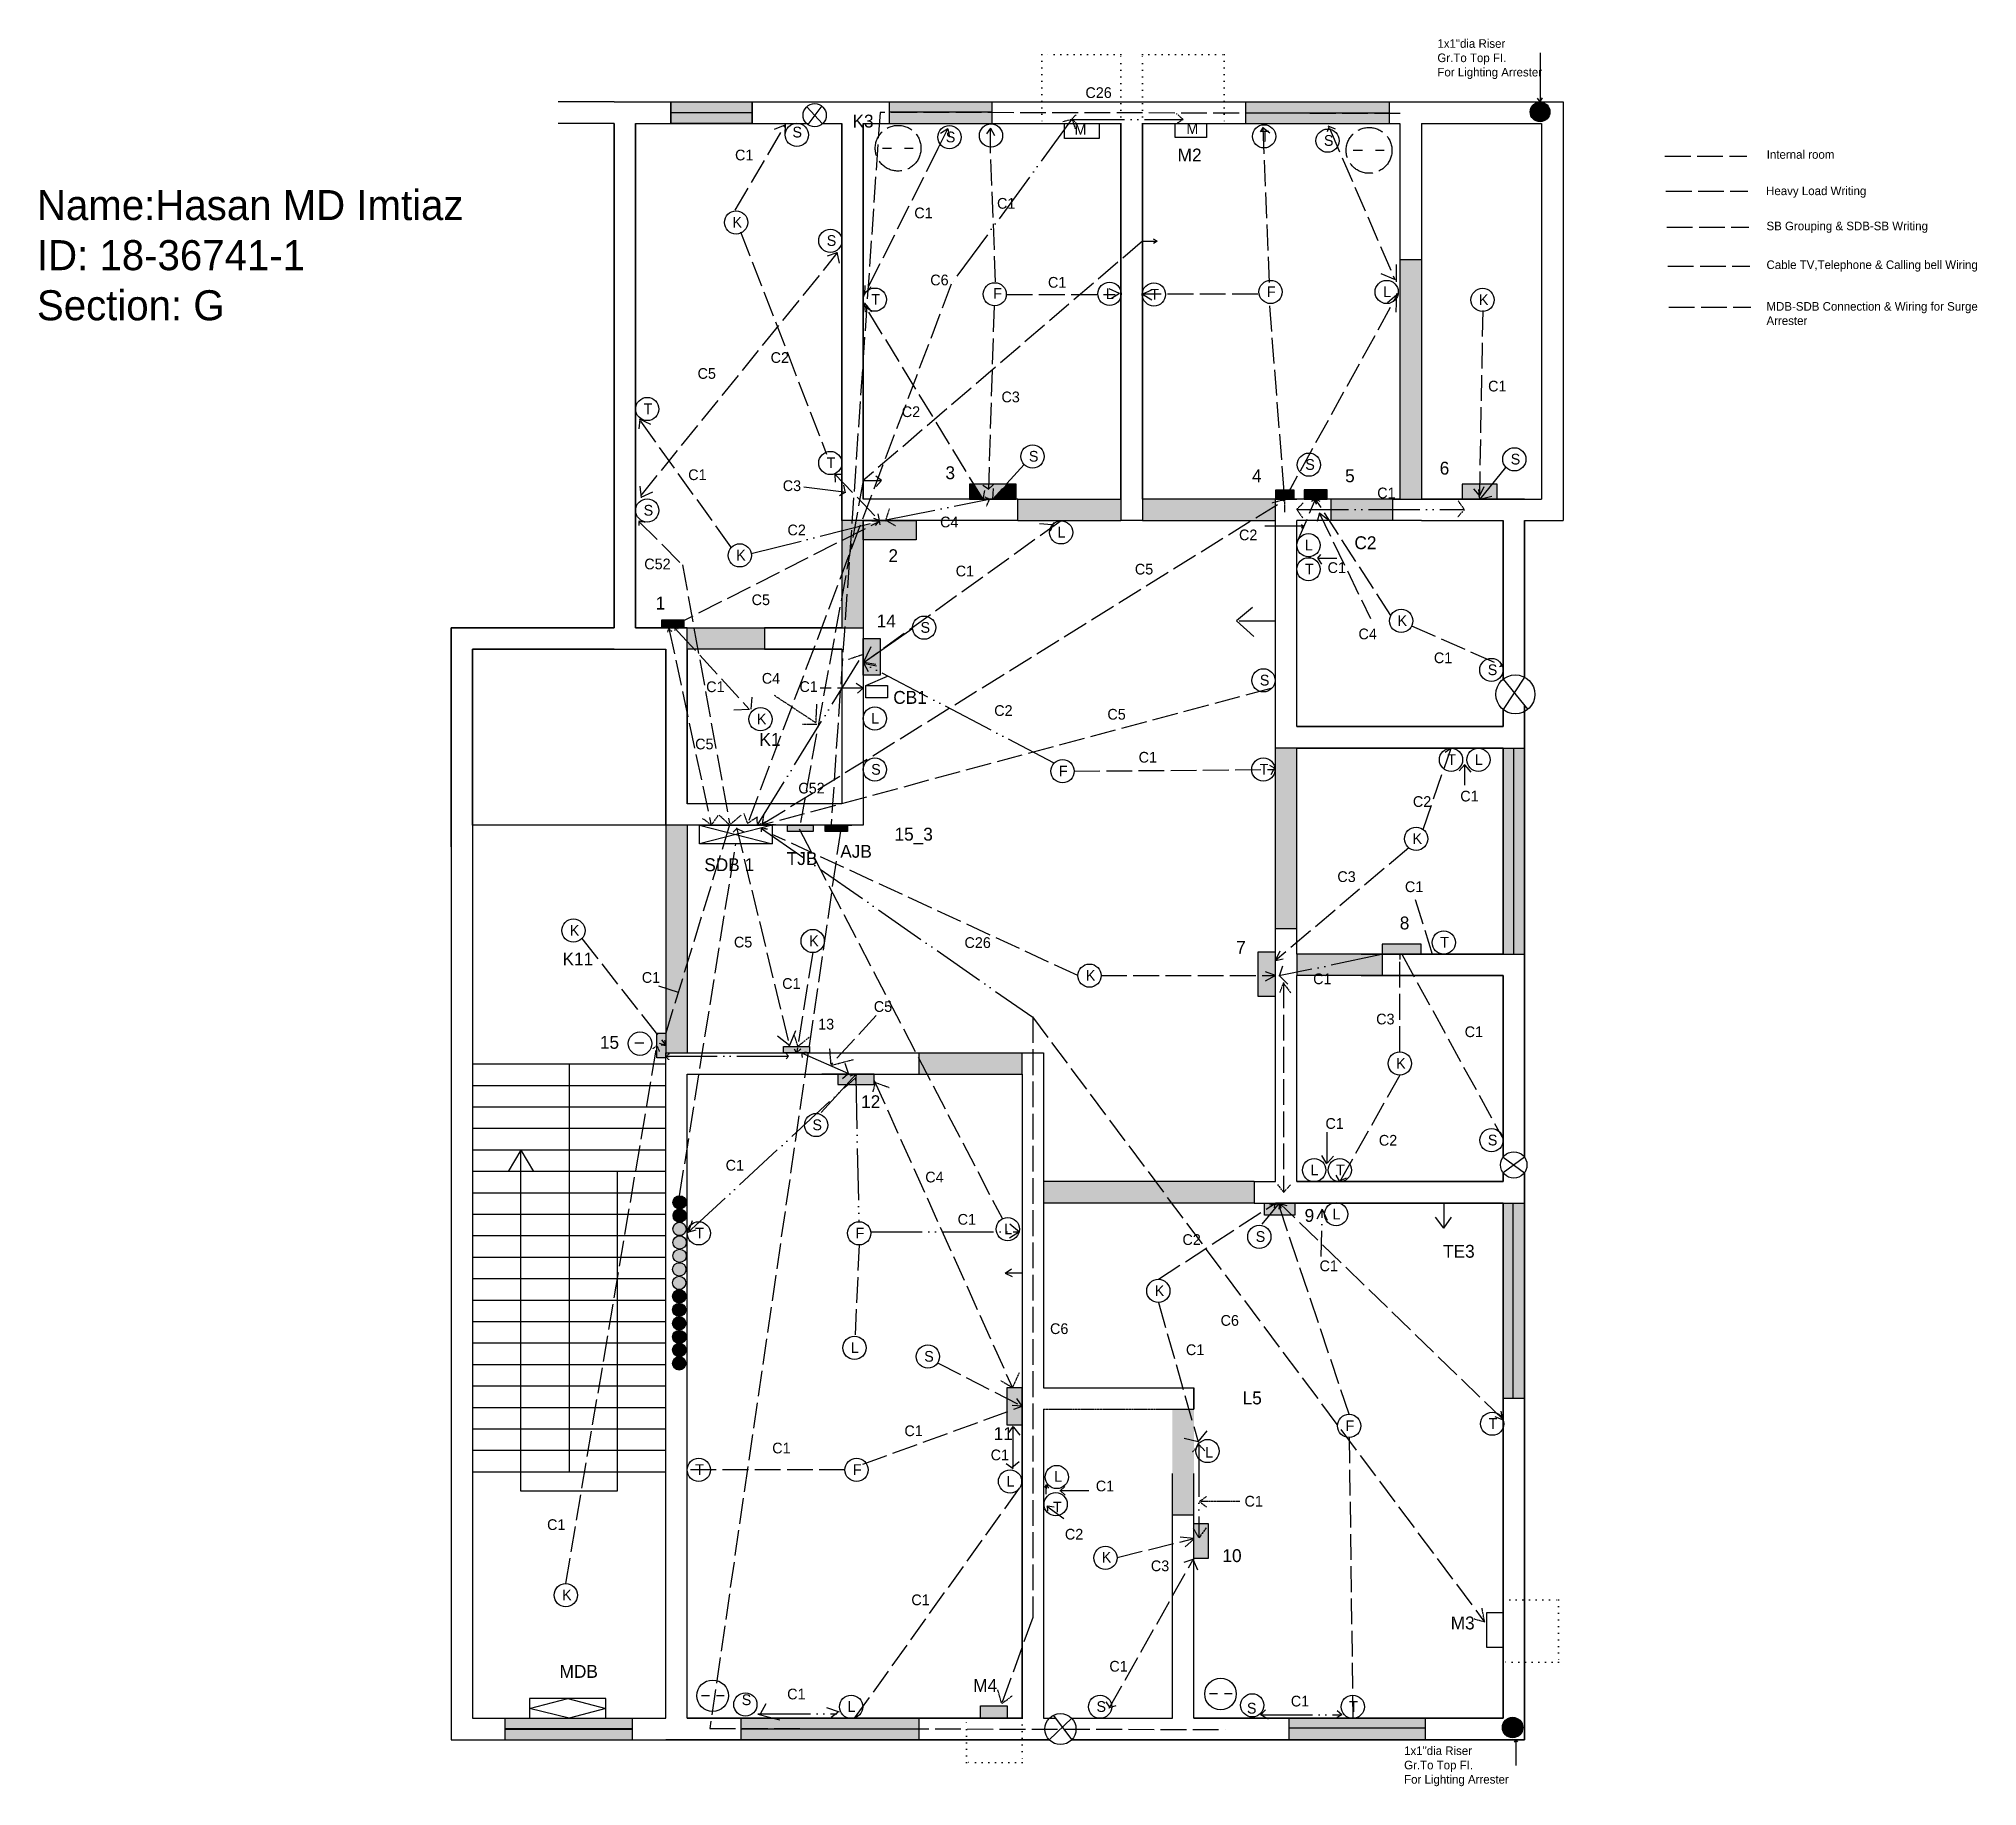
# Model space of a CAD drawing. Header units: inches. Extents: x -237 to 666, y -761 to 53.
import ezdxf

# ---------------------------------------------------------------- set-up
doc = ezdxf.new("R2010")
doc.units = ezdxf.units.IN
doc.header["$MEASUREMENT"] = 0
for name, pattern in [('ACAD_ISO02W100', [15, 12, -3]), ('ACAD_ISO05W100', [33, 24, -3, 0, -3, 0, -3]), ('ACAD_ISO07W100', [3, 0, -3]), ('ACAD_ISO10W100', [18, 12, -3, 0, -3]), ('PHANTOM2', [1.25, 0.625, -0.125, 0.125, -0.125, 0.125, -0.125])]:
    doc.linetypes.add(name, pattern=pattern)

msp = doc.modelspace()

# ---------------------------------------------------------------- texts
at = {"linetype": 'ACAD_ISO02W100', "attachment_point": 1}
for s, insert, char_height, width in [('1x1"dia Riser\\PGr.To Top FI.\\PFor Lighting Arrester', (414.87, 52.86), 4, 64.1028), ('{\\C3;C26}', (250.92, 30.48), 5, 4.5505), ('S', (114.45, 12.08), 5, 4.5505), ('S', (185.89, 9.83), 5, 4.5505), ('{\\C3;M}', (245.83, 13.33), 5, 4.5505), ('{\\C3;M}', (297.92, 13.71), 5, 4.5505), ('T', (332.45, 10.21), 5, 4.5505), ('C1', (87.72, 1.41), 5, 4.5505), ('S', (362, 8.19), 5, 4.5505), ('Internal room', (568.26, 1.17), 4, 48.8128), ('C1', (171.22, -25.57), 5, 4.5505), ('C1', (209.75, -21.1), 5, 4.5505), ('K', (86.5, -29.9), 5, 4.5505), ('S', (130.41, -38.42), 5, 4.5505), ('{\\C3;C6}', (178.65, -56.8), 5, 4.5505), ('F', (208, -63.03), 5, 4.5505), ('C1', (233.48, -57.89), 5, 4.5505), ('L', (260.45, -63.17), 5, 4.5505), ('F', (335.47, -62.29), 5, 4.5505), ('L', (389.54, -62.29), 5, 4.5505), ('T', (151.14, -65.86), 5, 4.5505), ('T', (281.14, -63.43), 5, 4.5505), ('K', (434.21, -65.98), 5, 4.5505), ('C2', (104.29, -92.93), 5, 4.5505), ('{\\C3;C5}', (70.27, -100.35), 5, 4.5505), ('C1', (438.48, -106.24), 5, 4.5505), ('T', (45.14, -116.82), 5, 4.5505), ('C3', (211.82, -111.28), 5, 4.5505), ('C2', (165.38, -118.16), 5, 4.5505), ('T', (130.41, -141.96), 5, 4.5505), ('S', (224.59, -138.92), 5, 4.5505), ('S', (353.32, -142.75), 5, 4.5505), ('S', (449.01, -140.25), 5, 4.5505), ('C1', (65.91, -147.53), 5, 4.5505), ('C3', (109.95, -152.64), 5, 4.5505), ('{\\C1;C1}', (386.85, -156.02), 5, 4.5505), ('S', (45.14, -164.07), 5, 4.5505), ('{\\C1;C4}', (183.22, -169.54), 5, 4.5505), ('C2', (112.15, -173.25), 5, 4.5505), ('L', (237.9, -174.29), 5, 4.5505), ('C2', (322.47, -175.56), 5, 4.5505), ('L', (353.14, -180.27), 5, 4.5505), ('{\\C3;C52}', (45.44, -189.1), 5, 4.5505), ('K', (88.21, -185), 5, 4.5505), ('C1', (190.5, -192.37), 5, 4.5505), ('{\\C1;C5}', (273.95, -191.51), 5, 4.5505), ('T', (353.14, -191.48), 5, 4.5505), ('C1', (363.72, -190.81), 5, 4.5505), ('{\\C1;C5}', (95.45, -205.77), 5, 4.5505), ('K', (396.3, -215.51), 5, 4.5505), ('S', (174.11, -218.66), 5, 4.5505), ('{\\C1;C4}', (378.12, -221.68), 5, 4.5505), ('C1', (413.24, -232.81), 5, 4.5505), ('{\\C1;C4}', (100.18, -242.37), 5, 4.5505), ('S', (332.14, -243.22), 5, 4.5505), ('S', (438.31, -238.38), 5, 4.5505), ('C1', (74.28, -246.3), 5, 4.5505), ('C1', (117.71, -246.22), 5, 4.5505), ('K', (97.88, -261.32), 5, 4.5505), ('L', (151.14, -261), 5, 4.5505), ('C2', (208.44, -257.38), 5, 4.5505), ('{\\C3;C5}', (261.16, -259.11), 5, 4.5505), ('{\\C1;C5}', (69.15, -272.97), 5, 4.5505), ('C1', (275.7, -279.14), 5, 4.5505), ('S', (151.14, -284.77), 5, 4.5505), ('F', (238.56, -285.55), 5, 4.5505), ('T', (332.09, -284.77), 5, 4.5505), ('T', (419.51, -280.21), 5, 4.5505), ('L', (432.27, -280.21), 5, 4.5505), ('{\\C3;C52}', (117.19, -293.52), 5, 4.5505), ('C1', (425.52, -297.24), 5, 4.5505), ('C2', (403.46, -299.77), 5, 4.5505), ('K', (403.28, -317.01), 5, 4.5505), ('C3', (368.27, -334.75), 5, 4.5505), ('C1', (399.75, -339.47), 5, 4.5505), ('K', (10.74, -359.8), 5, 4.5505), ('{\\C1;C5}', (87.2, -365.25), 5, 4.5505), ('K', (122.19, -364.66), 5, 4.5505), ('{\\C3;C26}', (194.59, -365.48), 5, 4.5505), ('T', (416.14, -365.36), 5, 4.5505), ('C1', (109.68, -384.55), 5, 4.5505), ('K', (251.12, -380.78), 5, 4.5505), ('C1', (357, -382.36), 5, 4.5505), ('{\\C1;C5}', (152.35, -395.27), 5, 4.5505), ('{\\C1;13}', (126.44, -403.47), 5, 4.5505), ('C3', (386.35, -401.09), 5, 4.5505), ('C1', (427.58, -407.02), 5, 4.5505), ('K', (395.65, -421.71), 5, 4.5505), ('S', (123.76, -450.38), 5, 4.5505), ('C1', (362.73, -449.75), 5, 4.5505), ('C2', (387.6, -457.58), 5, 4.5505), ('S', (438.36, -457.46), 5, 4.5505), ('C1', (83.34, -469.2), 5, 4.5505), ('{\\C1;C4}', (176.33, -474.71), 5, 4.5505), ('L', (355.76, -471.36), 5, 4.5505), ('T', (367.68, -471.36), 5, 4.5505), ('C1', (191.4, -494.4), 5, 4.5505), ('L', (365.99, -491.92), 5, 4.5505), ('T', (69.14, -500.82), 5, 4.5505), ('F', (143.82, -500.82), 5, 4.5505), ('L', (213.06, -498.88), 5, 4.5505), ('C2', (296.12, -503.83), 5, 4.5505), ('S', (330.23, -502.41), 5, 4.5505), ('C1', (359.97, -516.07), 5, 4.5505), ('K', (283.19, -527.67), 5, 4.5505), ('{\\C3;C6}', (313.88, -541.5), 5, 4.5505), ('{\\C3;C6}', (234.44, -545.34), 5, 4.5505), ('L', (141.66, -554.17), 5, 4.5505), ('S', (175.84, -558.22), 5, 4.5505), ('C1', (297.75, -555.16), 5, 4.5505), ('C1', (166.62, -592.91), 5, 4.5505), ('F', (372.06, -590.54), 5, 4.5505), ('T', (438.7, -589.52), 5, 4.5505), ('C1', (105.04, -600.94), 5, 4.5505), ('C1', (206.78, -604.15), 5, 4.5505), ('L', (306.75, -602.9), 5, 4.5505), ('T', (69.14, -611.02), 5, 4.5505), ('F', (142.63, -611.02), 5, 4.5505), ('L', (214.12, -616.42), 5, 4.5505), ('L', (236.42, -614.17), 5, 4.5505), ('C1', (255.76, -618.62), 5, 4.5505), ('T', (235.83, -628.43), 5, 4.5505), ('{\\C1;C1}', (325.03, -625.71), 5, 4.5505), ('C1', (0.17, -636.62), 5, 4.5505), ('C2', (241.36, -641.08), 5, 4.5505), ('K', (258.52, -651.81), 5, 4.5505), ('C3', (281.4, -655.82), 5, 4.5505), ('K', (7.17, -669.39), 5, 4.5505), ('C1', (169.84, -671.66), 5, 4.5505), ('C1', (262.08, -702.6), 5, 4.5505), ('S', (90.83, -718.21), 5, 4.5505), ('C1', (112.01, -715.54), 5, 4.5505), ('L', (140.09, -721.36), 5, 4.5505), ('S', (256.06, -721.36), 5, 4.5505), ('S', (326.14, -722.14), 5, 4.5505), ('C1', (346.6, -718.84), 5, 4.5505), ('T', (373.75, -721.36), 5, 4.5505), ('1x1"dia Riser\\PGr.To Top FI.\\PFor Lighting Arrester', (399.37, -742.45), 4, 64.1028)]:
    msp.add_mtext(s, dxfattribs=dict(at, insert=insert, char_height=char_height, width=width))
at = {"attachment_point": 1}
for s, insert, char_height, width in [('K3', (142.43, 17.73), 6, 17.3261), ('M2', (293.88, 1.91), 6, 17.3261), ('Name:Hasan MD Imtiaz\\PID: 18-36741-1\\PSection: G', (-237.45, -17.4), 14, 257.2664), ('{\\C1;6}', (415.94, -143.96), 6, 17.3261), ('{\\C1;3}', (185.72, -146.09), 6, 17.3261), ('{\\C1;4}', (328.54, -147.51), 6, 17.3261), ('{\\C1;5}', (371.88, -147.51), 6, 17.3261), ('C2', (376.22, -178.7), 6, 17.3261), ('{\\C1;2}', (159.17, -184.73), 6, 17.3261), ('{\\C1; 1}', (48.51, -206.83), 6, 17.3261), ('{\\C1;14}', (153.71, -215.14), 6, 17.3261), ('{\\C4;CB1}', (161.42, -250.76), 6, 17.3261), ('K1', (99.07, -270.33), 6, 17.3261), ('15_3', (162, -314.47), 6, 17.3261), ('{\\C4;AJB} ', (136.72, -322.46), 6, 17.3261), ('{\\C1;SDB 1}', (73.41, -328.7), 6, 28.2587), ('{\\C3;TJB} ', (111.79, -325.84), 6, 17.3261), ('{\\C1;8}', (397.34, -355.84), 6, 17.3261), ('{\\C1;7}', (321.12, -367.27), 6, 17.3261), ('K11', (7.35, -372.65), 6, 17.3261), ('{\\C1;15}', (24.76, -411.44), 6, 17.3261), ('{\\C1;12}', (146.44, -439.11), 6, 17.3261), ('{\\C1;9}', (353.02, -492.09), 6, 17.3261), ('TE3', (417.51, -508.78), 6, 17.3261), ('L5', (324.15, -577.1), 6, 17.3261), ('{\\C1;11}', (208.18, -593.72), 6, 17.3261), ('{\\C1;10}', (314.74, -650.57), 6, 17.3261), ('{\\C3;M3}', (421.06, -681.93), 6, 17.3261), ('{\\C1;MDB}', (6, -704.51), 6, 17.3261), ('{\\C3;M4}', (198.66, -711.04), 6, 17.3261)]:
    msp.add_mtext(s, dxfattribs=dict(at, insert=insert, char_height=char_height, width=width))
at = {"color": 3, "linetype": 'ACAD_ISO02W100', "insert": (567.97, -15.77), "char_height": 4, "width": 68.9544, "attachment_point": 1}
msp.add_mtext('Heavy Load Writing', dxfattribs=at)
at = {"color": 1, "linetype": 'ACAD_ISO02W100', "insert": (568.16, -32.14), "char_height": 4, "width": 107.8347, "attachment_point": 1}
msp.add_mtext('SB Grouping & SDB-SB Writing', dxfattribs=at)
at = {"color": 131, "linetype": 'ACAD_ISO02W100', "insert": (568.16, -50.2), "char_height": 4, "width": 102.1132, "attachment_point": 1}
msp.add_mtext('Cable TV,Telephone & Calling bell Wiring', dxfattribs=at)
at = {"color": 200, "linetype": 'ACAD_ISO02W100', "insert": (568.16, -69.59), "char_height": 4, "width": 104.5222, "attachment_point": 1}
msp.add_mtext('MDB-SDB Connection & Wiring for Surge Arrester', dxfattribs=at)
at = {"color": 4, "linetype": 'ACAD_ISO02W100', "insert": (44.29, -381.73), "char_height": 5, "width": 4.5505, "attachment_point": 1}
msp.add_mtext('C1', dxfattribs=at)

# ---------------------------------------------------------------- hatches: boundary and pattern name
at = {"linetype": 'ACAD_ISO02W100'}
h = msp.add_hatch(color=256, dxfattribs=at)
h.set_gradient(color1=(169, 171, 84), color2=(163, 164, 81), one_color=1, tint=0.48, name='INVHEMISPHERICAL')
h.paths.add_polyline_path([(95.63, 13.65), (95.63, 23.65), (57.88, 23.65), (57.88, 13.65)])
h = msp.add_hatch(color=256, dxfattribs=at)
h.set_gradient(color1=(169, 171, 84), color2=(178, 179, 101), one_color=1, tint=0.55, name='INVHEMISPHERICAL')
h.paths.add_polyline_path([(159.44, 23.65), (159.44, 13.65), (207.43, 13.65), (207.43, 23.65)])
h = msp.add_hatch(color=256, dxfattribs=at)
h.set_gradient(color1=(169, 171, 84), color2=(156, 157, 77), one_color=1, tint=0.46, name='INVHEMISPHERICAL')
h.paths.add_polyline_path([(392.58, 13.65), (392.58, 23.65), (325.41, 23.65), (325.41, 13.65)])
h = msp.add_hatch(color=256)
h.set_gradient(color1=(238, 17, 231), one_color=1, tint=1)
edge = h.paths.add_edge_path()
edge.add_arc((462.68, 19.03), 4.59, 0, 360)
h = msp.add_hatch(color=256)
h.set_gradient(color1=(10, 45, 245), color2=(10, 45, 245), one_color=1, tint=0.5)
edge = h.paths.add_edge_path()
edge.add_arc((462.68, 19.03), 4.59, 0, 360)
h = msp.add_hatch(color=256, dxfattribs=at)
h.set_gradient(color1=(233, 237, 18), color2=(233, 237, 18), one_color=1, tint=0.5, name='INVHEMISPHERICAL')
h.paths.add_polyline_path([(397.43, -161.35), (407.43, -161.35), (407.43, -49.85), (397.43, -49.85)])
at = {"linetype": 'PHANTOM2'}
h = msp.add_hatch(color=256, dxfattribs=at)
h.set_gradient(color1=(110, 145, 130), one_color=1, tint=1, name='INVCURVED')
h.paths.add_polyline_path([(198.99, -154.43), (196.91, -154.43), (196.91, -161.35), (203.22, -161.35)])
h = msp.add_hatch(color=256, dxfattribs=at)
h.set_gradient(color1=(110, 145, 130), one_color=1, tint=1, name='INVCURVED')
h.paths.add_polyline_path([(198.99, -154.43), (203.22, -161.35), (207.79, -161.35), (214.08, -154.43)])
h = msp.add_hatch(color=256, dxfattribs=at)
h.set_gradient(color1=(110, 145, 130), one_color=1, tint=1, name='INVCURVED')
h.paths.add_polyline_path([(207.79, -161.35), (218.68, -161.35), (218.68, -154.43), (214.08, -154.43)])
at = {"linetype": 'ACAD_ISO02W100'}
h = msp.add_hatch(color=256, dxfattribs=at)
h.set_gradient(color1=(233, 237, 18), color2=(233, 237, 18), one_color=1, tint=0.5, name='INVHEMISPHERICAL')
h.paths.add_polyline_path([(219.43, -161.35), (219.43, -171.35), (267.43, -171.35), (267.43, -161.35)])
h = msp.add_hatch(color=256, dxfattribs=at)
h.set_gradient(color1=(233, 237, 18), color2=(235, 239, 37), one_color=1, tint=0.54, name='INVHEMISPHERICAL')
h.paths.add_polyline_path([(277.43, -161.35), (277.43, -171.35), (339.43, -171.35), (339.43, -161.35)])
at = {"linetype": 'PHANTOM2'}
h = msp.add_hatch(color=256, dxfattribs=at)
h.set_gradient(color1=(110, 145, 130), one_color=1, tint=1, name='INVCURVED')
h.paths.add_polyline_path([(339.43, -157.25), (339.43, -161.35), (343.82, -161.35), (343.52, -159.82), (343.32, -157.25)])
h = msp.add_hatch(color=256, dxfattribs=at)
h.set_gradient(color1=(110, 145, 130), one_color=1, tint=1, name='INVCURVED')
h.paths.add_polyline_path([(343.82, -161.35), (348.21, -161.35), (348.21, -157.25), (346.08, -157.25)])
h.paths.add_polyline_path([(346.06, -157.25), (343.32, -157.25), (343.52, -159.82), (343.82, -161.35)])
h = msp.add_hatch(color=256, dxfattribs=at)
h.set_gradient(color1=(110, 145, 130), one_color=1, tint=1, name='INVCURVED')
h.paths.add_polyline_path([(343.82, -161.35), (348.21, -161.35), (348.21, -157.25), (346.08, -157.25)])
h = msp.add_hatch(color=256, dxfattribs=at)
h.set_gradient(color1=(110, 145, 130), one_color=1, tint=1, name='INVCURVED')
h.paths.add_polyline_path([(363.57, -161.35), (363.57, -157.04), (352.76, -157.04), (352.76, -161.35)])
at = {"linetype": 'ACAD_ISO02W100'}
h = msp.add_hatch(color=256, dxfattribs=at)
h.set_gradient(color1=(233, 237, 18), color2=(233, 237, 18), one_color=1, tint=0.5, name='INVHEMISPHERICAL')
h.paths.add_polyline_path([(393.97, -171.35), (393.97, -161.35), (365.27, -161.35), (365.27, -171.35)])
at = {"linetype": 'PHANTOM2'}
h = msp.add_hatch(color=256, dxfattribs=at)
h.set_gradient(color1=(110, 145, 130), one_color=1, tint=1, name='INVCURVED')
h.paths.add_polyline_path([(426.43, -154.43), (426.43, -161.35), (434.6, -161.35), (434.4, -159.16), (434.49, -154.43)])
h.paths.add_polyline_path([(434.49, -154.43), (434.4, -159.16), (434.6, -161.35), (440.26, -154.43)])
h.paths.add_polyline_path([(442.77, -154.43), (440.26, -154.43), (434.6, -161.35), (442.77, -161.35)])
at = {"linetype": 'ACAD_ISO02W100'}
h = msp.add_hatch(color=256, dxfattribs=at)
h.set_gradient(color1=(233, 237, 18), color2=(233, 237, 18), one_color=1, tint=0.5, name='INVHEMISPHERICAL')
h.paths.add_polyline_path([(147.43, -171.35), (137.43, -171.35), (137.43, -221.35), (147.43, -221.35)])
at = {"linetype": 'PHANTOM2'}
h = msp.add_hatch(color=256, dxfattribs=at)
h.set_gradient(color1=(110, 145, 130), one_color=1, tint=1, name='INVCURVED')
h.paths.add_polyline_path([(172.08, -180.39), (172.08, -171.35), (154.99, -171.35), (154.64, -171.77), (147.43, -173.59), (147.43, -180.39)])
h = msp.add_hatch(color=256, dxfattribs=at)
h.set_gradient(color1=(110, 145, 130), one_color=1, tint=1, name='INVCURVED')
h.paths.add_polyline_path([(64.07, -221.35), (64.07, -217.74), (53.43, -217.74), (53.43, -221.35)])
at = {"linetype": 'ACAD_ISO02W100'}
h = msp.add_hatch(color=256, dxfattribs=at)
h.set_gradient(color1=(233, 237, 18), color2=(233, 237, 18), one_color=1, tint=0.5, name='INVHEMISPHERICAL')
h.paths.add_polyline_path([(101.43, -221.35), (65.43, -221.35), (65.43, -231.35), (101.43, -231.35)])
at = {"linetype": 'PHANTOM2'}
h = msp.add_hatch(color=256, dxfattribs=at)
h.set_gradient(color1=(92, 156, 163), one_color=1, tint=1)
h.paths.add_polyline_path([(147.43, -226.35), (147.43, -237.79), (155.37, -232.07), (155.37, -226.35)])
h.paths.add_polyline_path([(147.79, -237.86), (147.87, -238.02), (155.37, -241.95), (155.37, -232.25), (147.43, -237.79)])
h.paths.add_polyline_path([(155.37, -243.35), (155.37, -241.95), (147.43, -237.79), (147.43, -243.35)])
at = {"linetype": 'ACAD_ISO02W100'}
h = msp.add_hatch(color=256, dxfattribs=at)
h.set_gradient(color1=(233, 237, 18), color2=(233, 237, 18), one_color=1, tint=0.5, name='INVHEMISPHERICAL')
h.paths.add_polyline_path([(339.43, -361.55), (349.43, -361.55), (349.43, -277.35), (339.43, -277.35)])
h = msp.add_hatch(color=256, dxfattribs=at)
h.set_gradient(color1=(169, 171, 84), color2=(169, 171, 84), one_color=1, tint=0.5, name='INVHEMISPHERICAL')
h.paths.add_polyline_path([(445.43, -373.35), (455.43, -373.35), (455.43, -277.35), (445.43, -277.35)])
h = msp.add_hatch(color=256, dxfattribs=at)
h.set_gradient(color1=(233, 237, 18), color2=(233, 237, 18), one_color=1, tint=0.5, name='INVHEMISPHERICAL')
h.paths.add_polyline_path([(65.43, -313.35), (55.43, -313.35), (55.43, -419.35), (65.43, -419.35)])
at = {"linetype": 'PHANTOM2'}
h = msp.add_hatch(color=256, dxfattribs=at)
h.set_gradient(color1=(100, 191, 64), one_color=1, tint=1, name='INVCURVED')
h.paths.add_polyline_path([(124.18, -316.29), (124.18, -313.35), (112.16, -313.35), (112.16, -316.29)])
h = msp.add_hatch(color=256, dxfattribs=at)
h.set_gradient(color1=(6, 249, 237), one_color=1, tint=1, name='INVCURVED')
h.paths.add_polyline_path([(140.09, -316.29), (140.09, -313.35), (129.65, -313.35), (129.65, -316.29)])
h = msp.add_hatch(color=256, dxfattribs=at)
h.set_gradient(color1=(110, 145, 130), one_color=1, tint=1, name='INVCURVED')
h.paths.add_polyline_path([(389.21, -368.73), (389.21, -373.35), (407.29, -373.35), (407.29, -368.73)])
h.paths.add_polyline_path([(339.43, -383.37), (331.28, -383.37), (331.28, -392.92), (339.43, -392.92)])
h.paths.add_polyline_path([(339.43, -372.45), (331.28, -372.45), (331.28, -383.37), (339.43, -383.37)])
at = {"linetype": 'ACAD_ISO02W100'}
h = msp.add_hatch(color=256, dxfattribs=at)
h.set_gradient(color1=(233, 237, 18), color2=(233, 237, 18), one_color=1, tint=0.5, name='INVHEMISPHERICAL')
h.paths.add_polyline_path([(389.2, -373.35), (379.43, -373.35), (349.43, -373.35), (349.43, -383.35), (379.43, -383.35), (389.2, -383.35)])
at = {"linetype": 'PHANTOM2'}
h = msp.add_hatch(color=256, dxfattribs=at)
h.set_gradient(color1=(108, 145, 147), one_color=1, tint=1)
h.paths.add_polyline_path([(51.36, -421.73), (55.43, -421.73), (55.43, -415.92), (51.36, -410.73)])
h.paths.add_polyline_path([(55.43, -415.92), (55.43, -410.12), (51.36, -410.12), (51.36, -410.73)])
h = msp.add_hatch(color=256, dxfattribs=at)
h.set_gradient(color1=(108, 145, 147), one_color=1, tint=1)
h.paths.add_polyline_path([(116.84, -416.42), (116.37, -419.35), (122.38, -419.35), (122.38, -416.42)])
h.paths.add_polyline_path([(110.36, -416.42), (110.36, -419.35), (116.37, -419.35), (116.84, -416.42)])
h.paths.add_polyline_path([(135.67, -429.35), (135.67, -434.07), (139.77, -434.07), (144.11, -429.35)])
h.paths.add_polyline_path([(144.02, -434.07), (152.55, -434.07), (152.55, -429.35), (144.11, -429.35), (143.95, -430.76)])
h.paths.add_polyline_path([(140.37, -434.07), (144.02, -434.07), (143.95, -430.76)], flags=17)
at = {"linetype": 'ACAD_ISO02W100'}
h = msp.add_hatch(color=256, dxfattribs=at)
h.set_gradient(color1=(233, 237, 18), color2=(233, 237, 18), one_color=1, tint=0.5, name='INVHEMISPHERICAL')
h.paths.add_polyline_path([(221.43, -429.35), (221.43, -419.35), (173.43, -419.35), (173.43, -429.35)])
h = msp.add_hatch(color=256)
h.set_gradient(color1=(238, 17, 231), one_color=1, tint=1)
edge = h.paths.add_edge_path()
edge.add_arc((61.89, -488.99), 3.1, 0, 360)
h = msp.add_hatch(color=256, dxfattribs=at)
h.set_gradient(color1=(233, 237, 18), color2=(233, 237, 18), one_color=1, tint=0.5, name='INVHEMISPHERICAL')
h.paths.add_polyline_path([(231.43, -479.35), (231.43, -489.35), (329.53, -489.35), (329.53, -479.35)])
h = msp.add_hatch(color=256)
h.set_gradient(color1=(238, 17, 231), one_color=1, tint=1)
edge = h.paths.add_edge_path()
edge.add_arc((61.94, -495.17), 3.1, 0, 360)
at = {"linetype": 'PHANTOM2'}
h = msp.add_hatch(color=256, dxfattribs=at)
h.set_gradient(color1=(110, 145, 130), one_color=1, tint=1, name='INVCURVED')
h.paths.add_polyline_path([(341.39, -489.35), (339.05, -490.16), (339.14, -489.54), (334.34, -492.67), (334.34, -494.94), (336.79, -494.94)])
h.paths.add_polyline_path([(334.34, -492.67), (339.43, -489.35), (334.34, -489.35)], flags=17)
h.paths.add_polyline_path([(342.59, -494.94), (341.19, -490.78), (341.39, -489.35), (336.79, -494.94)])
h.paths.add_polyline_path([(347.15, -494.94), (341.65, -489.61), (341.36, -489.54), (341.19, -490.78), (342.59, -494.94)])
h.paths.add_polyline_path([(347.15, -494.94), (348.44, -494.94), (348.44, -489.35), (341.39, -489.35)])
at = {"linetype": 'ACAD_ISO02W100'}
h = msp.add_hatch(color=256, dxfattribs=at)
h.set_gradient(color1=(169, 171, 84), color2=(169, 171, 84), one_color=1, tint=0.5, name='INVHEMISPHERICAL')
h.paths.add_polyline_path([(445.43, -580.36), (455.43, -580.36), (455.43, -489.35), (445.43, -489.35)])
h = msp.add_hatch(color=256)
h.set_gradient(color1=(238, 17, 231), one_color=1, tint=1)
edge = h.paths.add_edge_path()
edge.add_arc((61.84, -501.39), 3.1, 0, 360)
edge = h.paths.add_edge_path()
edge.add_arc((61.91, -507.66), 3.1, 0, 360)
edge = h.paths.add_edge_path()
edge.add_arc((61.91, -513.9), 3.1, 0, 360)
edge = h.paths.add_edge_path()
edge.add_arc((61.76, -520.21), 3.1, 0, 360)
edge = h.paths.add_edge_path()
edge.add_arc((61.68, -526.51), 3.1, 0, 360)
h = msp.add_hatch(color=256)
h.set_gradient(color1=(238, 17, 231), one_color=1, tint=1)
edge = h.paths.add_edge_path()
edge.add_arc((61.76, -532.76), 3.1, 0, 360)
h = msp.add_hatch(color=256)
h.set_gradient(color1=(238, 17, 231), one_color=1, tint=1)
edge = h.paths.add_edge_path()
edge.add_arc((61.68, -539.06), 3.1, 0, 360)
h = msp.add_hatch(color=256)
h.set_gradient(color1=(238, 17, 231), one_color=1, tint=1)
edge = h.paths.add_edge_path()
edge.add_arc((61.68, -545.36), 3.1, 0, 360)
h = msp.add_hatch(color=256)
h.set_gradient(color1=(238, 17, 231), one_color=1, tint=1)
edge = h.paths.add_edge_path()
edge.add_arc((61.76, -551.67), 3.1, 0, 360)
h = msp.add_hatch(color=256)
h.set_gradient(color1=(238, 17, 231), one_color=1, tint=1)
edge = h.paths.add_edge_path()
edge.add_arc((61.76, -557.77), 3.1, 0, 360)
h = msp.add_hatch(color=256)
h.set_gradient(color1=(238, 17, 231), one_color=1, tint=1)
edge = h.paths.add_edge_path()
edge.add_arc((61.68, -564), 3.1, 0, 360)
at = {"linetype": 'PHANTOM2'}
h = msp.add_hatch(color=256, dxfattribs=at)
h.set_gradient(color1=(110, 145, 130), one_color=1, tint=1, name='INVCURVED')
h.paths.add_polyline_path([(221.43, -575.35), (214.26, -575.35), (214.26, -580.3), (221.43, -583.97)])
h.paths.add_polyline_path([(221.43, -583.97), (214.26, -580.3), (214.26, -586.58)])
h.paths.add_polyline_path([(221.43, -592.59), (221.43, -583.97), (214.26, -586.58), (214.26, -592.59)])
at = {"linetype": 'ACAD_ISO02W100'}
h = msp.add_hatch(color=256, dxfattribs=at)
h.set_gradient(color1=(233, 237, 18), color2=(233, 237, 18), one_color=1, tint=0.5, name='INVHEMISPHERICAL')
h.paths.add_polyline_path([(291.43, -634.57), (301.43, -634.57), (301.43, -615.35), (301.43, -585.35), (291.43, -585.35), (291.43, -615.35)])
at = {"linetype": 'PHANTOM2'}
h = msp.add_hatch(color=256, dxfattribs=at)
h.set_gradient(color1=(110, 145, 130), one_color=1, tint=1, name='INVCURVED')
h.paths.add_polyline_path([(301.43, -654.9), (308.16, -654.9), (308.16, -638.55), (301.43, -638.55)])
at = {"linetype": 'ACAD_ISO02W100'}
h = msp.add_hatch(color=256, dxfattribs=at)
h.set_gradient(color1=(178, 180, 75), color2=(171, 173, 72), one_color=1, tint=0.48, name='INVHEMISPHERICAL')
h.paths.add_polyline_path([(39.9, -739.35), (39.9, -729.35), (-19.53, -729.35), (-19.53, -739.35)])
h = msp.add_hatch(color=256, dxfattribs=at)
h.set_gradient(color1=(169, 171, 84), color2=(169, 171, 84), one_color=1, tint=0.5, name='INVHEMISPHERICAL')
h.paths.add_polyline_path([(141.79, -729.35, -0.000062), (141.79, -729.35), (90.39, -729.35), (90.39, -739.35), (173.49, -739.35), (173.49, -729.35)])
at = {"linetype": 'PHANTOM2'}
h = msp.add_hatch(color=256, dxfattribs=at)
h.set_gradient(color1=(110, 145, 130), one_color=1, tint=1, name='INVCURVED')
h.paths.add_polyline_path([(202.08, -723.54), (202.08, -729.35), (214.52, -729.35), (214.52, -723.54)])
at = {"linetype": 'ACAD_ISO02W100'}
h = msp.add_hatch(color=256, dxfattribs=at)
h.set_gradient(color1=(169, 171, 84), color2=(169, 171, 84), one_color=1, tint=0.5, name='INVHEMISPHERICAL')
h.paths.add_polyline_path([(345.78, -729.35), (345.78, -739.35), (409.23, -739.35), (409.23, -729.35), (375.45, -729.35, -0.000062), (375.45, -729.35)])
h = msp.add_hatch(color=256, dxfattribs=at)
h.set_gradient(color1=(8, 36, 196), color2=(10, 45, 245), one_color=1, tint=0.5)
edge = h.paths.add_edge_path()
edge.add_arc((449.91, -733.65), 4.77, 0, 360)

# ---------------------------------------------------------------- linework, layer by layer
at = {"linetype": 'ACAD_ISO07W100'}
for p, q in [((267.43, 45.77), (230.56, 45.77)), ((230.56, 45.77), (230.56, 13.65)), ((267.43, 13.65), (267.43, 45.77)), ((277.43, 13.65), (277.43, 45.77)), ((277.43, 45.77), (315.54, 45.77)), ((315.54, 45.77), (315.54, 13.65)), ((445.43, -674.12), (471.35, -674.12)), ((471.35, -674.12), (471.35, -703.19)), ((471.35, -703.19), (445.43, -703.19)), ((195.53, -750), (195.53, -729.35)), ((221.43, -729.35), (221.43, -750)), ((221.43, -750), (195.53, -750))]:
    msp.add_line(p, q, dxfattribs=at)
for p, q in [((462.75, 46.53), (462.75, 23.65)), ((31.43, 23.65), (5.4, 23.65)), ((31.43, 23.65), (473.43, 23.65)), ((57.88, 23.65), (57.88, 13.65)), ((57.88, 23.65), (95.63, 23.65)), ((95.63, 13.65), (95.63, 23.65)), ((121.2, 21.44), (128.45, 13.42)), ((128.07, 21.76), (121.58, 13.11)), ((159.44, 23.65), (159.44, 13.65)), ((207.39, 18.85), (159.48, 18.85)), ((207.43, 13.65), (207.43, 23.65)), ((325.41, 23.65), (325.41, 13.65)), ((392.58, 13.65), (392.58, 23.65)), ((462.75, 23.65), (461.46, 25.43)), ((462.75, 23.65), (463.84, 25.49)), ((473.43, 23.65), (473.43, -171.35)), ((31.43, 13.65), (5.4, 13.65)), ((31.43, 13.65), (31.43, -221.35)), ((31.43, -221.35), (31.43, 13.65)), ((41.43, 13.65), (121.98, 13.65)), ((41.43, 13.65), (41.43, -221.35)), ((57.88, 13.65), (95.63, 13.65)), ((106.11, 10.92), (110.99, 12.92)), ((110.99, 8.26), (111.22, 13.14)), ((128.24, 13.65), (137.43, 13.65)), ((147.43, 13.65), (267.43, 13.65)), ((159.44, 13.65), (207.43, 13.65)), ((277.43, 13.65), (397.43, 13.65)), ((325.41, 13.65), (392.58, 13.65)), ((333.68, 11.86), (332.39, 9.67)), ((333.42, 11.86), (336.77, 9.28)), ((363.7, 9.84), (364.5, 12.12)), ((367.35, 10.98), (363.93, 12.35)), ((407.43, 13.65), (463.43, 13.65)), ((463.43, 13.65), (463.43, -161.35)), ((395.6, -52.01), (395.6, -60.12)), ((407.43, -49.85), (397.43, -49.85)), ((397.43, -49.85), (397.43, -161.35)), ((407.43, -49.85), (407.43, -161.35)), ((148.15, -61.83), (148.01, -66.04)), ((151.06, -62.56), (148.3, -65.32)), ((388.45, -56.23), (395.27, -59.15)), ((148.01, -70.11), (151.35, -74.18)), ((148.01, -71.13), (148.3, -74.32)), ((396.04, -66.21), (391.61, -69.93)), ((395.64, -74.33), (396.01, -65.58)), ((43.1, -128.59), (43.52, -124.33)), ((48.45, -126.67), (43.24, -124.2)), ((349.61, -150.75), (343.82, -161.35)), ((446.55, -146.73), (434.6, -161.35)), ((119.74, -155.72), (138.45, -158.03)), ((136.44, -159.71), (139.23, -158.05)), ((138.24, -154.88), (139.08, -158.45)), ((203.1, -154.96), (205.76, -156.62)), ((208.17, -154.63), (205.6, -156.87)), ((207.79, -161.35), (208.08, -156.47)), ((207.79, -161.35), (212.92, -159.77)), ((219.43, -171.35), (219.43, -161.35)), ((219.43, -161.35), (267.43, -161.35)), ((267.43, -161.35), (267.43, -171.35)), ((277.43, -161.35), (277.43, -171.35)), ((339.43, -161.35), (277.43, -161.35)), ((339.43, -171.35), (339.43, -161.35)), ((343.82, -161.35), (343.23, -158.28)), ((343.82, -161.35), (346.54, -160.14)), ((393.97, -161.35), (349.43, -161.35)), ((365.27, -161.35), (365.27, -171.35)), ((393.97, -161.35), (393.97, -171.35)), ((445.43, -161.35), (407.43, -161.35)), ((431.68, -156.55), (434.36, -159.77)), ((436.51, -155.66), (434.18, -160.49)), ((434.6, -161.35), (434.19, -156.97)), ((434.6, -161.35), (440.24, -159.99)), ((455.43, -161.35), (445.43, -161.35)), ((455.43, -161.35), (463.43, -161.35)), ((147.43, -171.35), (137.43, -171.35)), ((137.43, -171.35), (137.43, -221.35)), ((147.43, -171.35), (147.43, -221.35)), ((219.43, -171.35), (267.43, -171.35)), ((277.43, -171.35), (339.43, -171.35)), ((393.97, -171.35), (349.43, -171.35)), ((407.43, -171.35), (393.97, -171.35)), ((407.43, -171.35), (445.43, -171.35)), ((445.43, -245.29), (445.43, -171.35)), ((455.43, -171.35), (473.43, -171.35)), ((455.43, -244.28), (455.43, -171.35)), ((229.52, -172.72), (235.36, -173.16)), ((236.25, -172.27), (234.46, -176.3)), ((336.75, -173.91), (334.46, -173.91)), ((352.43, -173.91), (336.75, -173.91)), ((328.76, -211.86), (321.36, -218.03)), ((31.43, -221.35), (-44.57, -221.35)), ((-44.57, -221.35), (-44.57, -739.35)), ((65.43, -231.35), (65.43, -221.35)), ((65.43, -231.35), (65.43, -221.35)), ((65.43, -221.35), (101.43, -221.35)), ((101.43, -221.35), (101.43, -231.35)), ((101.43, -221.35), (101.43, -231.35)), ((137.43, -221.35), (147.43, -221.35)), ((170.5, -221.7), (147.43, -237.79)), ((321.36, -218.03), (329.38, -225.42)), ((339.43, -218.31), (322.56, -218.31)), ((31.43, -231.35), (-34.57, -231.35)), ((-34.57, -231.35), (-34.57, -729.35)), ((31.43, -231.35), (41.43, -231.35)), ((65.43, -231.35), (65.43, -303.35)), ((101.43, -231.35), (65.43, -231.35)), ((147.43, -237.79), (151.13, -229.99)), ((147.43, -237.79), (153.57, -239.06)), ((149.95, -241.86), (147.77, -237.83)), ((147.92, -237.29), (153.28, -238.25)), ((148.58, -248.17), (158.67, -243.85)), ((455.43, -244.28), (445.43, -259.4)), ((445.43, -245.29), (456.96, -259.4)), ((87.09, -259.47), (94.43, -259.25)), ((95.54, -253.7), (95.09, -259.25)), ((445.43, -267.35), (445.43, -259.4)), ((455.43, -467.98), (455.43, -257.53)), ((339.43, -361.55), (339.43, -277.35)), ((349.43, -361.55), (349.43, -277.35)), ((445.43, -373.35), (445.43, -277.35)), ((445.43, -277.35), (455.43, -277.35)), ((336.69, -285.25), (339.43, -286.94)), ((338.8, -286.94), (337.32, -289.9)), ((339.43, -286.94), (338.8, -286.94)), ((65.43, -313.35), (55.43, -313.35)), ((55.43, -313.35), (55.43, -419.35)), ((65.43, -313.35), (65.43, -419.35)), ((71.09, -313.35), (105.06, -321.9)), ((105.06, -313.35), (71.09, -321.9)), ((129.65, -313.35), (142.08, -313.35)), ((349.43, -361.55), (339.43, -361.55)), ((349.43, -373.35), (349.43, -383.35)), ((379.43, -373.35), (349.43, -373.35)), ((445.43, -373.35), (455.43, -373.35)), ((379.43, -383.35), (349.43, -383.35)), ((445.43, -467.98), (445.43, -383.35)), ((40.98, -414.69), (45.2, -414.69)), ((173.43, -429.35), (173.43, -419.35)), ((173.43, -419.35), (221.43, -419.35)), ((221.43, -429.35), (221.43, -419.35)), ((55.43, -424.64), (-34.57, -424.64)), ((10.43, -424.64), (10.43, -614.64)), ((127.77, -447.11), (144.11, -429.35)), ((144.11, -429.35), (141.14, -430.17)), ((144.11, -429.35), (143.8, -432.16)), ((173.43, -429.35), (221.43, -429.35)), ((55.43, -434.64), (-34.57, -434.64)), ((55.43, -444.64), (-34.57, -444.64)), ((55.43, -454.64), (-34.57, -454.64)), ((55.43, -464.64), (-34.57, -464.64)), ((-12.06, -464.64), (-17.97, -474.64)), ((-12.06, -623.51), (-12.06, -464.64)), ((-12.06, -464.64), (-6.15, -474.64)), ((445.43, -467.98), (455.43, -475.17)), ((455.43, -467.98), (445.43, -475.17)), ((55.43, -474.64), (-34.57, -474.64)), ((32.87, -474.64), (32.87, -623.51)), ((445.43, -479.35), (445.43, -475.17)), ((455.43, -739.35), (455.43, -475.17)), ((55.43, -484.64), (-34.57, -484.64)), ((329.53, -479.35), (231.43, -479.35)), ((329.53, -479.35), (329.53, -489.35)), ((55.43, -494.64), (-34.57, -494.64)), ((329.53, -489.35), (231.43, -489.35)), ((333.26, -499.22), (341.39, -489.35)), ((336.77, -490.12), (339.14, -489.53)), ((341.39, -489.35), (338.67, -490.29)), ((339.14, -489.53), (338.85, -491.6)), ((339.14, -489.53), (339.14, -489.53)), ((341.39, -489.35), (340.99, -492.2)), ((341.32, -489.53), (344.69, -490.42)), ((341.42, -489.43), (342.01, -491.7)), ((361.24, -492.19), (358.7, -496.75)), ((361.24, -492.19), (363.52, -497.26)), ((417.94, -500.98), (413.91, -495.94)), ((417.94, -489.35), (417.94, -500.98)), ((417.94, -500.98), (421.46, -495.94)), ((445.43, -729.35), (445.43, -489.35)), ((445.43, -489.35), (455.43, -489.35)), ((55.43, -504.64), (-34.57, -504.64)), ((67.75, -497.58), (66.26, -502.07)), ((66.26, -502.67), (69.55, -501.77)), ((66.26, -502.07), (66.26, -502.67)), ((220.25, -502.72), (215.48, -505.63)), ((215.74, -499.01), (220.25, -502.72)), ((220.25, -502.72), (220.25, -502.72)), ((55.43, -514.64), (-34.57, -514.64)), ((213.49, -521.99), (216.55, -519.91)), ((221.43, -521.99), (213.49, -521.99)), ((213.49, -521.99), (216.84, -523.54)), ((55.43, -524.64), (-34.57, -524.64)), ((55.43, -534.64), (-34.57, -534.64)), ((55.43, -544.64), (-34.57, -544.64)), ((55.43, -554.64), (-34.57, -554.64)), ((55.43, -564.64), (-34.57, -564.64)), ((55.43, -574.64), (-34.57, -574.64)), ((55.43, -584.64), (-34.57, -584.64)), ((221.43, -583.97), (216.75, -583.55)), ((221.43, -583.97), (218.96, -580.36)), ((291.43, -585.35), (301.43, -585.35)), ((445.35, -590.43), (444.5, -586.22)), ((455.43, -580.36), (445.43, -580.36)), ((55.43, -594.64), (-34.57, -594.64)), ((217.21, -593.22), (214.83, -596.64)), ((217.47, -593.74), (220.37, -597.44)), ((303.38, -600.58), (307.58, -595.42)), ((445.21, -590.29), (441.7, -588.89)), ((55.43, -604.64), (-34.57, -604.64)), ((303.38, -600.58), (296.92, -598.97)), ((214.04, -610.62), (217.21, -613)), ((220.11, -609.83), (216.68, -612.73)), ((55.43, -614.64), (-34.57, -614.64)), ((232.65, -620.54), (231.87, -621.89)), ((232.58, -620.47), (233.71, -622.1)), ((232.63, -620.8), (232.63, -622.41)), ((232.66, -624.95), (232.66, -620.71)), ((239.1, -623.45), (241.28, -621.39)), ((291.43, -729.35), (291.43, -615.35)), ((32.87, -623.51), (-12.06, -623.51)), ((233, -630.49), (240.88, -636.3)), ((233.07, -630.42), (233.29, -632.83)), ((233.22, -630.42), (236.34, -630.84)), ((238.99, -623.22), (252.51, -623.22)), ((239.22, -623.22), (241.51, -625.4)), ((301.36, -645.66), (295.01, -644.94)), ((301.36, -645.85), (297.37, -649.47)), ((300.99, -655.31), (296.7, -656.77)), ((301.11, -655.53), (303.14, -660.16)), ((-7.97, -724.75), (9.78, -720.14)), ((9.78, -720.14), (27.53, -724.75)), ((72.14, -718.68), (75.88, -718.68)), ((79.15, -718.68), (82.73, -718.68)), ((260.43, -721.61), (262.14, -724.18)), ((308.67, -717.81), (312.4, -717.81)), ((315.67, -717.81), (319.26, -717.81)), ((-34.57, -729.35), (55.43, -729.35)), ((-19.53, -729.35), (-19.53, -739.35)), ((10.43, -729.35), (-7.97, -724.75)), ((27.53, -724.75), (10.43, -729.35)), ((39.9, -739.35), (39.9, -729.35)), ((65.43, -729.35), (221.43, -729.35)), ((90.39, -729.35), (90.39, -739.35)), ((99.45, -727.47), (98.39, -727.47)), ((98.39, -727.47), (108.51, -730.13)), ((102.12, -722.67), (99.45, -727.47)), ((130.35, -724.27), (136.21, -726.4)), ((132.43, -728.86), (135.58, -726.49)), ((173.49, -739.35), (173.49, -729.35)), ((231.43, -729.35), (237.06, -729.35)), ((244.54, -729.35), (234.02, -739.35)), ((235.97, -727.9), (244.54, -739.35)), ((244.54, -729.35), (291.43, -729.35)), ((262.14, -724.32), (265.28, -723.46)), ((262.14, -724.18), (262.14, -724.32)), ((445.43, -729.35), (301.43, -729.35)), ((301.43, -729.35), (445.43, -729.35)), ((332.41, -727.91), (334.8, -725.36)), ((332.57, -727.75), (336.07, -729.66)), ((345.78, -739.35), (345.78, -729.35)), ((370.3, -727.75), (368.07, -729.02)), ((368.23, -725.68), (370.3, -727.59)), ((409.23, -729.35), (409.23, -739.35)), ((-44.57, -739.35), (234.02, -739.35)), ((39.85, -734.21), (-19.56, -734.21)), ((-19.53, -739.35), (39.9, -739.35)), ((90.39, -739.35), (173.49, -739.35)), ((244.54, -739.35), (455.43, -739.35)), ((409.23, -739.35), (345.78, -739.35))]:
    msp.add_line(p, q)
at = {"lineweight": -3}
for p, q in [((95.75, 18.61), (57.64, 18.61)), ((392.51, 18.44), (325.48, 18.44)), ((450.49, -373.34), (450.49, -277.37)), ((450.12, -580.26), (450.12, -489.57)), ((90.44, -734.33), (173.35, -734.33)), ((345.81, -733.8), (409.14, -733.8))]:
    msp.add_line(p, q, dxfattribs=at)
at = {"color": 131, "linetype": 'ACAD_ISO02W100', "lineweight": -3}
for p, q in [((155.27, 18.76), (132.36, -314.46)), ((397.5, 18.24), (155.27, 18.76))]:
    msp.add_line(p, q, dxfattribs=at)
at = {"color": 3, "linetype": 'PHANTOM2'}
for p, q in [((296.46, 15.45), (293.42, 18.15)), ((244.68, 15.45), (240.47, 14.44)), ((244.68, 15.79), (246.54, 17.64)), ((244.68, 15.45), (246.2, 11.07)), ((244.76, 15.75), (246.59, 13.68)), ((296.29, 15.45), (293.59, 13.6)), ((43.13, -173.67), (42.98, -171.62)), ((42.98, -171.62), (45.86, -172.01)), ((85.19, -313.14), (80.29, -308.65)), ((85.6, -312.73), (90.5, -308.65)), ((93.62, -312.44), (91.91, -307.88)), ((98.17, -309.45), (93.56, -312.46)), ((99.99, -316.37), (100.16, -314.6)), ((100.16, -314.6), (102.86, -315.02)), ((100.49, -313.19), (101.13, -308.41)), ((101.13, -313.04), (106.6, -313.04))]:
    msp.add_line(p, q, dxfattribs=at)
at = {"linetype": 'ACAD_ISO02W100'}
for p, q in [((87.79, -26.83), (110.87, 12.35)), ((182.18, 1.83), (186.91, 11.08)), ((186.91, 11.08), (183.47, 8.96)), ((186.91, 11.08), (187.54, 7.28)), ((206.65, 11.5), (204.81, 8.77)), ((206.65, 0.68), (206.65, 11.5)), ((206.65, 11.5), (208.64, 8)), ((336.62, -60.49), (333.69, 12.03)), ((364.55, 11.44), (394.87, -58.71)), ((182.18, 1.83), (148.01, -66.02)), ((156.35, 2.14), (160.58, 2.14)), ((166.72, 2.14), (170.75, 2.14)), ((209.11, -60.18), (206.71, 1.01)), ((375.71, 1.12), (379.94, 1.12)), ((386.08, 1.12), (390.1, 1.12)), ((520.85, -1.6), (559.01, -1.6)), ((90.27, -36.82), (130.38, -140.42)), ((277.43, -41.27), (284.35, -41.27)), ((284.35, -41.27), (282.59, -42.28)), ((284.35, -41.27), (282.66, -40.26)), ((203.22, -161.35), (148.22, -71.27)), ((208.38, -71.51), (205.73, -156.52)), ((214.27, -66.12), (264.84, -66.12)), ((266.74, -65.59), (262.05, -63.39)), ((266.74, -65.59), (263.02, -67.99)), ((277.43, -65.89), (281.99, -63.76)), ((331.21, -65.89), (277.43, -65.89)), ((277.43, -65.89), (281.84, -68.58)), ((336.62, -71.3), (343.52, -159.82)), ((343.82, -161.35), (396.72, -65.35)), ((436.01, -73.59), (434.4, -159.16)), ((85.78, -183.57), (43.81, -125.13)), ((134.13, -149.72), (154.99, -171.35)), ((134.13, -149.72), (134.29, -153.54)), ((134.13, -149.72), (137.43, -149.72)), ((147.43, -152.75), (156.01, -152.75)), ((156.01, -152.75), (153.28, -150.67)), ((156.01, -152.75), (153.5, -155.48)), ((222.37, -145.28), (207.79, -161.35)), ((203.22, -161.35), (199.39, -159.72)), ((203.22, -161.35), (204.14, -157.35)), ((343.82, -161.35), (342.14, -159.88)), ((349.43, -181.77), (358.16, -161.35)), ((358.16, -161.35), (356.28, -162.57)), ((393.17, -215.66), (358.16, -161.35)), ((358.16, -161.35), (358.42, -163.74)), ((358.42, -163.74), (358.16, -161.35)), ((358.16, -161.35), (360.13, -162.41)), ((239.6, -171.47), (147.43, -237.79)), ((154.99, -171.35), (152.11, -171.35)), ((154.99, -171.35), (152.43, -170.49)), ((154.99, -171.35), (152.98, -173.68)), ((154.99, -171.35), (154.33, -168.29)), ((352.64, -173.92), (351.54, -173.32)), ((352.64, -173.92), (351.62, -174.92)), ((354.83, -188.66), (355.99, -188.14)), ((402.86, -220.46), (445.43, -239.21)), ((445.43, -239.21), (443.73, -239.58)), ((147.43, -249.49), (127.4, -249.49)), ((147.43, -249.49), (144.2, -247.27)), ((147.43, -249.49), (144.8, -251.72)), ((408.18, -315.25), (421.21, -277.4)), ((421.21, -277.4), (418.49, -279.48)), ((245.67, -288.14), (339.2, -287.31)), ((132.36, -314.46), (136.92, -315.13)), ((401.54, -323.78), (339.43, -376.37)), ((404.52, -347.83), (412.43, -373.35)), ((16.35, -366.12), (55.43, -415.92)), ((123.89, -372.65), (116.37, -419.35)), ((339.43, -376.37), (341.67, -371.82)), ((339.43, -376.37), (342.97, -375.57)), ((389.2, -373.22), (389.2, -383.19)), ((397.35, -418.89), (397.35, -373.35)), ((397.35, -373.35), (397.35, -375.81)), ((398.25, -373.35), (445.43, -459.44)), ((258.22, -383.37), (339.43, -383.37)), ((339.43, -383.37), (334.6, -385.92)), ((339.43, -383.37), (334.87, -381.61)), ((55.43, -415.92), (52.46, -414.98)), ((8.86, -666.58), (51.36, -415.92)), ((116.37, -419.35), (115.34, -417.7)), ((116.37, -419.35), (118.36, -417.46)), ((397.35, -429.71), (369.38, -479.35)), ((369.38, -479.35), (367.68, -476.36)), ((284.89, -524.85), (339.43, -489.35)), ((373.76, -587.72), (341.19, -490.78)), ((445.43, -590.15), (341.39, -489.35)), ((145.52, -508.81), (143.6, -551.36)), ((181.98, -563.75), (221.43, -583.97)), ((147.18, -611.02), (221.43, -583.97)), ((373.76, -598.53), (375.52, -729.35)), ((138.92, -613.61), (65.43, -613.61)), ((143.43, -729.35), (220.21, -622.16)), ((291.49, -634.57), (301.44, -634.57)), ((265.77, -654.37), (301.36, -645.66)), ((262.03, -724.6), (300.97, -655.68)), ((451.39, -739.35), (450.59, -740.5)), ((451.39, -739.35), (451.39, -754.15)), ((451.39, -739.35), (452.17, -740.36))]:
    msp.add_line(p, q, dxfattribs=at)
at = {"color": 3, "linetype": 'ACAD_ISO05W100'}
for p, q in [((244.44, 15.4), (188.37, -61.26)), ((245.19, 15.45), (296.46, 15.45)), ((100.11, -314.83), (226.35, -402.68))]:
    msp.add_line(p, q, dxfattribs=at)
at = {"color": 3, "linetype": 'ACAD_ISO02W100'}
for p, q in [((521.31, -17.95), (559.46, -17.95)), ((43.97, -159.76), (135.18, -47.02)), ((42.95, -171.75), (63.21, -192)), ((337.24, -249.55), (100.49, -313.19)), ((226.35, -402.68), (226.36, -682.38)), ((226.36, -682.38), (211.91, -722.42))]:
    msp.add_line(p, q, dxfattribs=at)
at = {"color": 1, "linetype": 'ACAD_ISO02W100'}
for p, q in [((521.76, -34.74), (559.91, -34.74)), ((359.81, -167.84), (383.68, -216.95)), ((56.95, -221.72), (76.57, -313.4)), ((88.46, -314.46), (113.03, -416.05)), ((247.41, -383.37), (105.06, -317.63)), ((343.11, -386.59), (343.11, -484.37)), ((153.5, -402), (132.43, -424.78)), ((152.52, -432.19), (216.96, -575.38))]:
    msp.add_line(p, q, dxfattribs=at)
at = {"color": 55, "linetype": 'ACAD_ISO02W100'}
msp.add_line((277.43, -41.27), (147.43, -152.75), dxfattribs=at)
at = {"color": 3}
for p, q in [((130.77, -48.03), (135.33, -46.51)), ((136.41, -51.5), (135.33, -46.29)), ((43.4, -155.4), (44.05, -160.83)), ((49.26, -158.22), (43.83, -160.61))]:
    msp.add_line(p, q, dxfattribs=at)
at = {"color": 131, "linetype": 'ACAD_ISO02W100'}
for p, q in [((522.21, -52.9), (560.37, -52.9)), ((136.92, -315.13), (75.96, -734.09)), ((75.96, -734.09), (316.06, -734.55))]:
    msp.add_line(p, q, dxfattribs=at)
at = {"color": 3, "linetype": 'ACAD_ISO02W100', "lineweight": -3}
for p, q in [((188.37, -61.26), (93.62, -312.44)), ((63.21, -192), (85.14, -312.37)), ((226.21, -402.58), (436.88, -684.49))]:
    msp.add_line(p, q, dxfattribs=at)
at = {"color": 200, "linetype": 'ACAD_ISO02W100'}
for p, q in [((522.67, -71.97), (560.82, -71.97)), ((61.89, -485.89), (88.07, -321.9))]:
    msp.add_line(p, q, dxfattribs=at)
at = {"color": 55, "linetype": 'ACAD_ISO02W100', "lineweight": -3}
for p, q in [((147.43, -152.75), (117.6, -315)), ((117.6, -315), (212.25, -496.67))]:
    msp.add_line(p, q, dxfattribs=at)
at = {"color": 1, "linetype": 'ACAD_ISO02W100', "lineweight": -3}
for p, q in [((100.85, -312.55), (343.63, -161.84)), ((57.52, -221.18), (155.22, -171.61))]:
    msp.add_line(p, q, dxfattribs=at)
at = {"color": 1, "linetype": 'ACAD_ISO05W100'}
for p, q in [((157.25, -171.19), (206.14, -161.39)), ((359.95, -167.82), (358.8, -171.74)), ((360.07, -167.93), (364.33, -171.16)), ((98.02, -313.45), (147.1, -233.9)), ((86.79, -316.54), (88.56, -314.78)), ((88.56, -314.78), (91.79, -316.39)), ((113.17, -416.01), (107.53, -411.54)), ((113.03, -416.05), (116.06, -408.98)), ((55.42, -420.93), (112.66, -420.93)), ((118.69, -419.29), (120.81, -418.81)), ((118.74, -419.24), (118.95, -421.52)), ((118.74, -419.27), (140.63, -428.95)), ((140.63, -428.95), (139.07, -424.26)), ((140.32, -429.26), (137.82, -431.45)), ((303.74, -602.16), (303.74, -645.03))]:
    msp.add_line(p, q, dxfattribs=at)
at = {"color": 1, "linetype": 'PHANTOM2'}
for p, q in [((205.96, -161.34), (203.99, -160.32)), ((206.14, -161.39), (204.75, -164.7)), ((343.48, -161.7), (337.86, -163.21)), ((343.63, -161.84), (343.63, -167.39)), ((427.41, -166.21), (424.61, -162.24)), ((157.74, -171.72), (159.8, -165.75)), ((158.15, -171.31), (162.47, -173.78)), ((349.3, -166.21), (352.34, -163.17)), ((349.53, -166.44), (352.11, -170.18)), ((427.41, -166.21), (424.37, -169.72)), ((56.36, -223.3), (56.9, -221.71)), ((56.9, -221.71), (58.44, -223.1)), ((57.51, -221.15), (57.51, -220.25)), ((57.52, -221.18), (58.47, -221.33)), ((147.1, -233.9), (140.33, -236.16)), ((147.18, -234.05), (147.43, -241.22)), ((105.97, -252.75), (125.42, -265.57)), ((125.42, -265.57), (125.83, -256.88)), ((125.83, -266.39), (119.21, -266.39)), ((76.69, -313.28), (72.51, -310.13)), ((76.69, -313.28), (79.94, -308.64)), ((98.14, -313.3), (98.06, -309.46)), ((98.14, -313.3), (102.06, -311.61)), ((343.12, -386.67), (341.42, -391.25)), ((343.12, -386.8), (346.52, -391.38)), ((55.44, -421.02), (56.91, -422.57)), ((55.48, -420.94), (57.15, -419.63)), ((112.66, -420.91), (111.26, -419.45)), ((112.66, -420.97), (111.48, -422.2)), ((132.43, -424.78), (131.86, -417.28)), ((132.72, -425.07), (142.82, -422.47)), ((152.84, -433.05), (159.44, -435.44)), ((153.04, -433.45), (151.85, -437.44)), ((343.17, -484.16), (340.45, -480.6)), ((343.17, -484.37), (346.51, -480.81)), ((216.96, -575.38), (220.19, -568.29)), ((216.82, -575.27), (211.47, -572.06)), ((303.74, -601.95), (300.75, -605.36)), ((303.74, -601.74), (306.51, -604.72)), ((304.07, -628.28), (307.25, -626.03)), ((304.07, -628.28), (307.25, -630.9)), ((304.77, -628.24), (323, -628.24)), ((303.74, -645.24), (301.18, -640.55)), ((303.95, -645.24), (307.36, -640.55))]:
    msp.add_line(p, q, dxfattribs=at)
at = {"color": 1}
for p, q in [((151.43, -171.51), (154.84, -171.65)), ((155.39, -173.42), (154.98, -171.51))]:
    msp.add_line(p, q, dxfattribs=at)
at = {"color": 1, "linetype": 'ACAD_ISO05W100', "lineweight": -3}
msp.add_line((349.53, -166.21), (427.18, -166.21), dxfattribs=at)
at = {"linetype": 'ACAD_ISO05W100', "lineweight": -3}
msp.add_line((95.18, -186.79), (154.57, -171.78), dxfattribs=at)
at = {"linetype": 'ACAD_ISO05W100'}
for p, q in [((368.05, -189.01), (359.08, -189.01)), ((359.24, -188.86), (360.63, -187.16)), ((359.24, -189.01), (360.94, -191.64)), ((236.36, -284.39), (147.43, -237.79)), ((427.67, -285.07), (424.93, -288)), ((427.67, -294.63), (427.67, -285.07)), ((427.67, -285.27), (430.4, -288.58)), ((388.86, -373.54), (341.08, -383.53)), ((341.39, -383.53), (342.95, -378.84)), ((341.39, -383.53), (345.14, -387.27)), ((65.43, -503.41), (143.95, -430.76)), ((143.95, -430.76), (145.4, -498)), ((363.39, -456.29), (363.39, -470.75)), ((363.39, -470.97), (360.97, -467.24)), ((363.61, -470.53), (366.46, -467.46)), ((369.74, -478.86), (372.59, -477.54)), ((150.94, -502.69), (219.99, -502.69)), ((217.21, -612.47), (217.21, -593.48)), ((98.94, -727.32), (135.1, -727.32)), ((332.73, -727.75), (370.14, -727.75))]:
    msp.add_line(p, q, dxfattribs=at)
at = {"linetype": 'PHANTOM2'}
for p, q in [((59.71, -221.48), (59.68, -222.79)), ((61.08, -223.04), (59.71, -221.48)), ((59.71, -221.5), (61.23, -221.66)), ((55.49, -415.91), (55.04, -413.41)), ((116.98, -416.18), (115.32, -410.87)), ((116.98, -416.34), (122.46, -411.87)), ((51.36, -416.09), (49.24, -417.5)), ((51.42, -416.16), (52.45, -418.66)), ((55.49, -415.91), (53.28, -415.74)), ((55.44, -420.98), (57.11, -420.98)), ((231.42, -585.31), (301.42, -585.31)), ((436.64, -684.47), (431.95, -683.11)), ((436.88, -684.49), (435.65, -678.04)), ((211.91, -722.42), (210.11, -716.13)), ((212.11, -722.42), (216.76, -718.88))]:
    msp.add_line(p, q, dxfattribs=at)
at = {"linetype": 'ACAD_ISO02W100', "lineweight": -3}
for p, q in [((61.1, -223.05), (94.2, -259.03)), ((284.97, -535.69), (303.38, -600.58))]:
    msp.add_line(p, q, dxfattribs=at)
at = {"color": 130, "linetype": 'ACAD_ISO02W100', "lineweight": -3}
for p, q in [((85.19, -313.14), (55.43, -410.12)), ((52.11, -388.19), (61.29, -391.01))]:
    msp.add_line(p, q, dxfattribs=at)
at = {"linetype": 'ACAD_ISO10W100'}
msp.add_line((360.73, -514.23), (361.24, -492.19), dxfattribs=at)
at = {"lineweight": 30}
msp.add_line((-19.53, -734.35), (39.9, -734.35), dxfattribs=at)
for points in [[(31.43, 23.65), (147.43, 23.65)], [(137.43, 23.65), (277.43, 23.65)], [(267.43, 23.65), (407.43, 23.65)], [(31.43, -221.35), (31.43, 13.65)], [(65.43, -221.35), (41.43, -221.35), (41.43, 13.65), (121.98, 13.65)], [(128.24, 13.65), (137.43, 13.65), (137.43, -171.35)], [(137.43, -171.35), (137.43, 13.65)], [(147.43, 13.65), (147.43, -161.35)], [(219.43, -161.35), (147.43, -161.35), (147.43, 13.65), (267.43, 13.65), (267.43, -161.35)], [(267.43, -161.35), (267.43, 13.65)], [(277.43, 13.65), (277.43, -161.35)], [(277.43, -161.35), (277.43, 13.65), (397.43, 13.65), (397.43, -49.85)], [(407.43, 13.65), (407.43, -49.85)], [(339.43, -161.35), (349.43, -161.35)], [(349.43, -161.35), (339.43, -161.35)], [(393.97, -161.35), (455.43, -161.35)], [(397.43, -161.35), (393.97, -161.35)], [(393.97, -161.35), (455.43, -161.35)], [(219.43, -171.35), (147.43, -171.35)], [(277.43, -171.35), (277.43, -171.35), (267.43, -171.35)], [(277.43, -171.35), (267.43, -171.35)], [(445.43, -277.35), (339.43, -277.35), (339.43, -171.35)], [(445.43, -259.4), (445.43, -267.35), (349.43, -267.35), (349.43, -171.35)], [(445.43, -171.35), (445.43, -245.29)], [(445.43, -171.35), (445.43, -239.21)], [(455.43, -171.35), (455.43, -244.28)], [(455.43, -171.35), (455.43, -244.28)], [(-44.57, -323.35), (-44.57, -221.35), (31.43, -221.35)], [(41.43, -221.35), (65.43, -221.35)], [(55.43, -221.35), (55.43, -221.35), (65.43, -221.35)], [(147.43, -221.35), (147.43, -313.35), (65.43, -313.35)], [(101.43, -221.35), (137.43, -221.35)], [(137.43, -221.35), (101.43, -221.35)], [(147.43, -221.35), (147.43, -231.35)], [(-34.57, -313.35), (-34.57, -231.35), (55.43, -231.35), (55.43, -313.35)], [(55.43, -313.35), (55.43, -313.35), (55.43, -231.35)], [(101.43, -231.35), (137.43, -231.35), (137.43, -303.35), (65.43, -303.35), (65.43, -231.35)], [(137.43, -231.35), (101.43, -231.35)], [(455.43, -257.53), (455.43, -277.35)], [(339.43, -277.35), (339.43, -267.35)], [(349.43, -267.35), (445.43, -267.35)], [(455.43, -267.35), (455.43, -383.35)], [(349.43, -277.35), (445.43, -277.35), (445.43, -373.35), (379.43, -373.35)], [(339.43, -383.35), (339.43, -361.55)], [(349.43, -373.35), (349.43, -361.55)], [(339.43, -479.35), (339.43, -373.35)], [(379.43, -373.35), (445.43, -373.35)], [(455.43, -373.35), (455.43, -467.98)], [(445.43, -475.17), (445.43, -479.35), (349.43, -479.35), (349.43, -383.35)], [(379.43, -383.35), (445.43, -383.35), (445.43, -467.98)], [(445.43, -383.35), (379.43, -383.35)], [(55.43, -729.35), (55.43, -419.35), (173.43, -419.35)], [(221.43, -419.35), (231.43, -419.35), (231.43, -575.35)], [(221.43, -429.35), (221.43, -729.35), (65.43, -729.35), (65.43, -429.35), (173.43, -429.35)], [(455.43, -475.17), (455.43, -489.35)], [(455.43, -479.35), (455.43, -739.35), (291.43, -739.35)], [(329.53, -479.35), (339.43, -479.35)], [(349.43, -479.35), (445.43, -479.35)], [(329.53, -489.35), (445.43, -489.35), (445.43, -729.35), (301.43, -729.35), (301.43, -615.35)], [(445.43, -489.35), (339.43, -489.35)], [(221.43, -729.35), (221.43, -575.35)], [(231.43, -575.35), (301.43, -575.35), (301.43, -585.35)], [(301.43, -585.35), (301.43, -575.35)], [(231.43, -585.35), (231.43, -729.35)], [(231.43, -739.35), (231.43, -739.35), (55.43, -739.35)], [(234.02, -739.35), (221.43, -739.35)], [(301.43, -739.35), (244.54, -739.35)]]:
    msp.add_lwpolyline(points)
for points in [[(57.88, 23.65), (95.63, 23.65), (95.63, 13.65), (57.88, 13.65)], [(241.24, 13.65), (257.3, 13.65), (257.3, 6.64), (241.24, 6.64)], [(292.65, 13.65), (307.34, 13.65), (307.34, 7.1), (292.65, 7.1)], [(196.91, -161.35), (218.68, -161.35), (218.68, -154.43), (196.91, -154.43)], [(339.43, -161.35), (348.21, -161.35), (348.21, -157.25), (339.43, -157.25)], [(352.76, -161.35), (363.57, -161.35), (363.57, -157.04), (352.76, -157.04)], [(426.43, -161.35), (442.77, -161.35), (442.77, -154.43), (426.43, -154.43)], [(147.43, -171.35), (172.08, -171.35), (172.08, -180.39), (147.43, -180.39)], [(-34.57, -231.35), (55.43, -231.35), (55.43, -313.35), (-34.57, -313.35)], [(147.43, -226.35), (155.37, -226.35), (155.37, -243.35), (147.43, -243.35)], [(148.58, -248.17), (158.67, -248.17), (158.67, -253.93), (148.58, -253.93)], [(71.09, -313.35), (105.06, -313.35), (105.06, -321.9), (71.09, -321.9)], [(112.16, -313.35), (122.3, -313.35), (122.3, -313.35), (112.16, -313.35)], [(112.16, -313.35), (124.18, -313.35), (124.18, -316.29), (112.16, -316.29)], [(129.65, -313.35), (140.09, -313.35), (140.09, -316.29), (129.65, -316.29)], [(389.21, -373.35), (407.29, -373.35), (407.29, -368.73), (389.21, -368.73)], [(339.43, -372.45), (331.28, -372.45), (331.28, -392.92), (339.43, -392.92)], [(55.43, -421.73), (51.36, -421.73), (51.36, -410.12), (55.43, -410.12)], [(110.36, -416.42), (122.38, -416.42), (122.38, -419.35), (110.36, -419.35)], [(152.55, -429.35), (128.19, -429.35), (128.19, -429.35), (152.55, -429.35)], [(152.55, -429.35), (135.67, -429.35), (135.67, -434.07), (152.55, -434.07)], [(334.34, -489.35), (348.44, -489.35), (348.44, -494.94), (334.34, -494.94)], [(221.43, -575.35), (214.26, -575.35), (214.26, -592.59), (221.43, -592.59)], [(301.43, -638.55), (308.16, -638.55), (308.16, -654.9), (301.43, -654.9)], [(445.43, -680.16), (437.7, -680.16), (437.7, -696.18), (445.43, -696.18)], [(-7.97, -729.35), (27.53, -729.35), (27.53, -720.14), (-7.97, -720.14)], [(214.52, -729.35), (202.08, -729.35), (202.08, -723.54), (214.52, -723.54)]]:
    msp.add_lwpolyline(points, close=True)
at = {"linetype": 'ACAD_ISO02W100'}
msp.add_lwpolyline([(53.43, -221.35), (64.07, -221.35), (64.07, -217.74), (53.43, -217.74)], close=True, dxfattribs=at)
for centre, radius in [((124.82, 17.43), 5.41), ((462.68, 19.03), 4.59), ((116.51, 8.29), 5.41), ((187.58, 7.24), 5.41), ((206.95, 7.99), 5.41), ((334.14, 7.62), 5.41), ((363.7, 5.6), 5.41), ((88.2, -32.49), 5.41), ((132.11, -41.01), 5.41), ((152.83, -68.45), 5.41), ((208.67, -65.96), 5.41), ((262.15, -65.76), 5.41), ((282.83, -66.02), 5.41), ((337.17, -64.88), 5.41), ((391.24, -64.88), 5.41), ((435.9, -68.57), 5.41), ((46.83, -119.41), 5.41), ((132.11, -144.55), 5.41), ((226.29, -141.51), 5.41), ((355.01, -145.34), 5.41), ((450.71, -142.84), 5.41), ((46.83, -166.66), 5.41), ((239.6, -176.88), 5.41), ((354.83, -182.86), 5.41), ((89.9, -187.59), 5.41), ((354.83, -194.07), 5.41), ((175.8, -221.26), 5.41), ((398, -218.1), 5.41), ((333.84, -245.81), 5.41), ((440, -240.97), 5.41), ((451.19, -252.34), 9.11), ((99.58, -263.92), 5.41), ((152.83, -263.59), 5.41), ((421.21, -282.81), 5.41), ((433.96, -282.81), 5.41), ((152.83, -287.36), 5.41), ((240.26, -288.14), 5.41), ((333.79, -287.36), 5.41), ((404.97, -319.6), 5.41), ((12.44, -362.39), 5.41), ((123.89, -367.25), 5.41), ((417.83, -367.95), 5.41), ((252.82, -383.37), 5.41), ((43.44, -415.05), 5.45), ((397.35, -424.3), 5.41), ((125.46, -452.97), 5.41), ((440.06, -460.05), 5.41), ((357.45, -473.95), 5.41), ((369.38, -473.95), 5.41), ((450.43, -471.57), 6.16), ((61.89, -488.99), 3.1), ((61.94, -495.17), 3.1), ((214.75, -501.47), 5.41), ((367.69, -494.51), 5.41), ((61.84, -501.39), 3.1), ((61.91, -507.66), 3.1), ((70.83, -503.41), 5.41), ((145.52, -503.41), 5.41), ((331.92, -505), 5.41), ((61.91, -513.9), 3.1), ((61.68, -526.51), 3.1), ((61.76, -520.21), 3.1), ((61.76, -532.76), 3.1), ((284.89, -530.26), 5.41), ((61.68, -539.06), 3.1), ((61.68, -545.36), 3.1), ((61.76, -551.67), 3.1), ((61.76, -557.77), 3.1), ((143.36, -556.76), 5.41), ((177.54, -560.81), 5.41), ((61.68, -564), 3.1), ((440.39, -592.11), 5.41), ((373.76, -593.13), 5.41), ((307.8, -604.84), 5.41), ((70.83, -613.61), 5.41), ((144.32, -613.61), 5.41), ((215.81, -619.01), 5.41), ((237.56, -616.94), 5.41), ((237.07, -629.63), 5.41), ((260.22, -654.63), 5.41), ((8.86, -671.98), 5.41), ((77.33, -718.86), 7.35), ((313.85, -718), 7.35), ((92.53, -722.91), 5.41), ((141.79, -723.95), 5.41), ((257.76, -723.95), 5.41), ((328.63, -723.3), 5.41), ((375.45, -723.95), 5.41), ((239.28, -734.35), 7.25), ((449.91, -733.65), 4.77)]:
    msp.add_circle(centre, radius)
for centre in [(163.67, 2.08), (383.03, 1.07)]:
    msp.add_circle(centre, 10.66, dxfattribs=at)

msp.set_redraw_order([(e.dxf.handle, doc.entitydb.next_handle()) for e in msp.query("TEXT MTEXT ATTDEF DIMENSION ARC_DIMENSION")])  # texts and dimensions are drawn at this point

doc.saveas('drawing.dxf')
